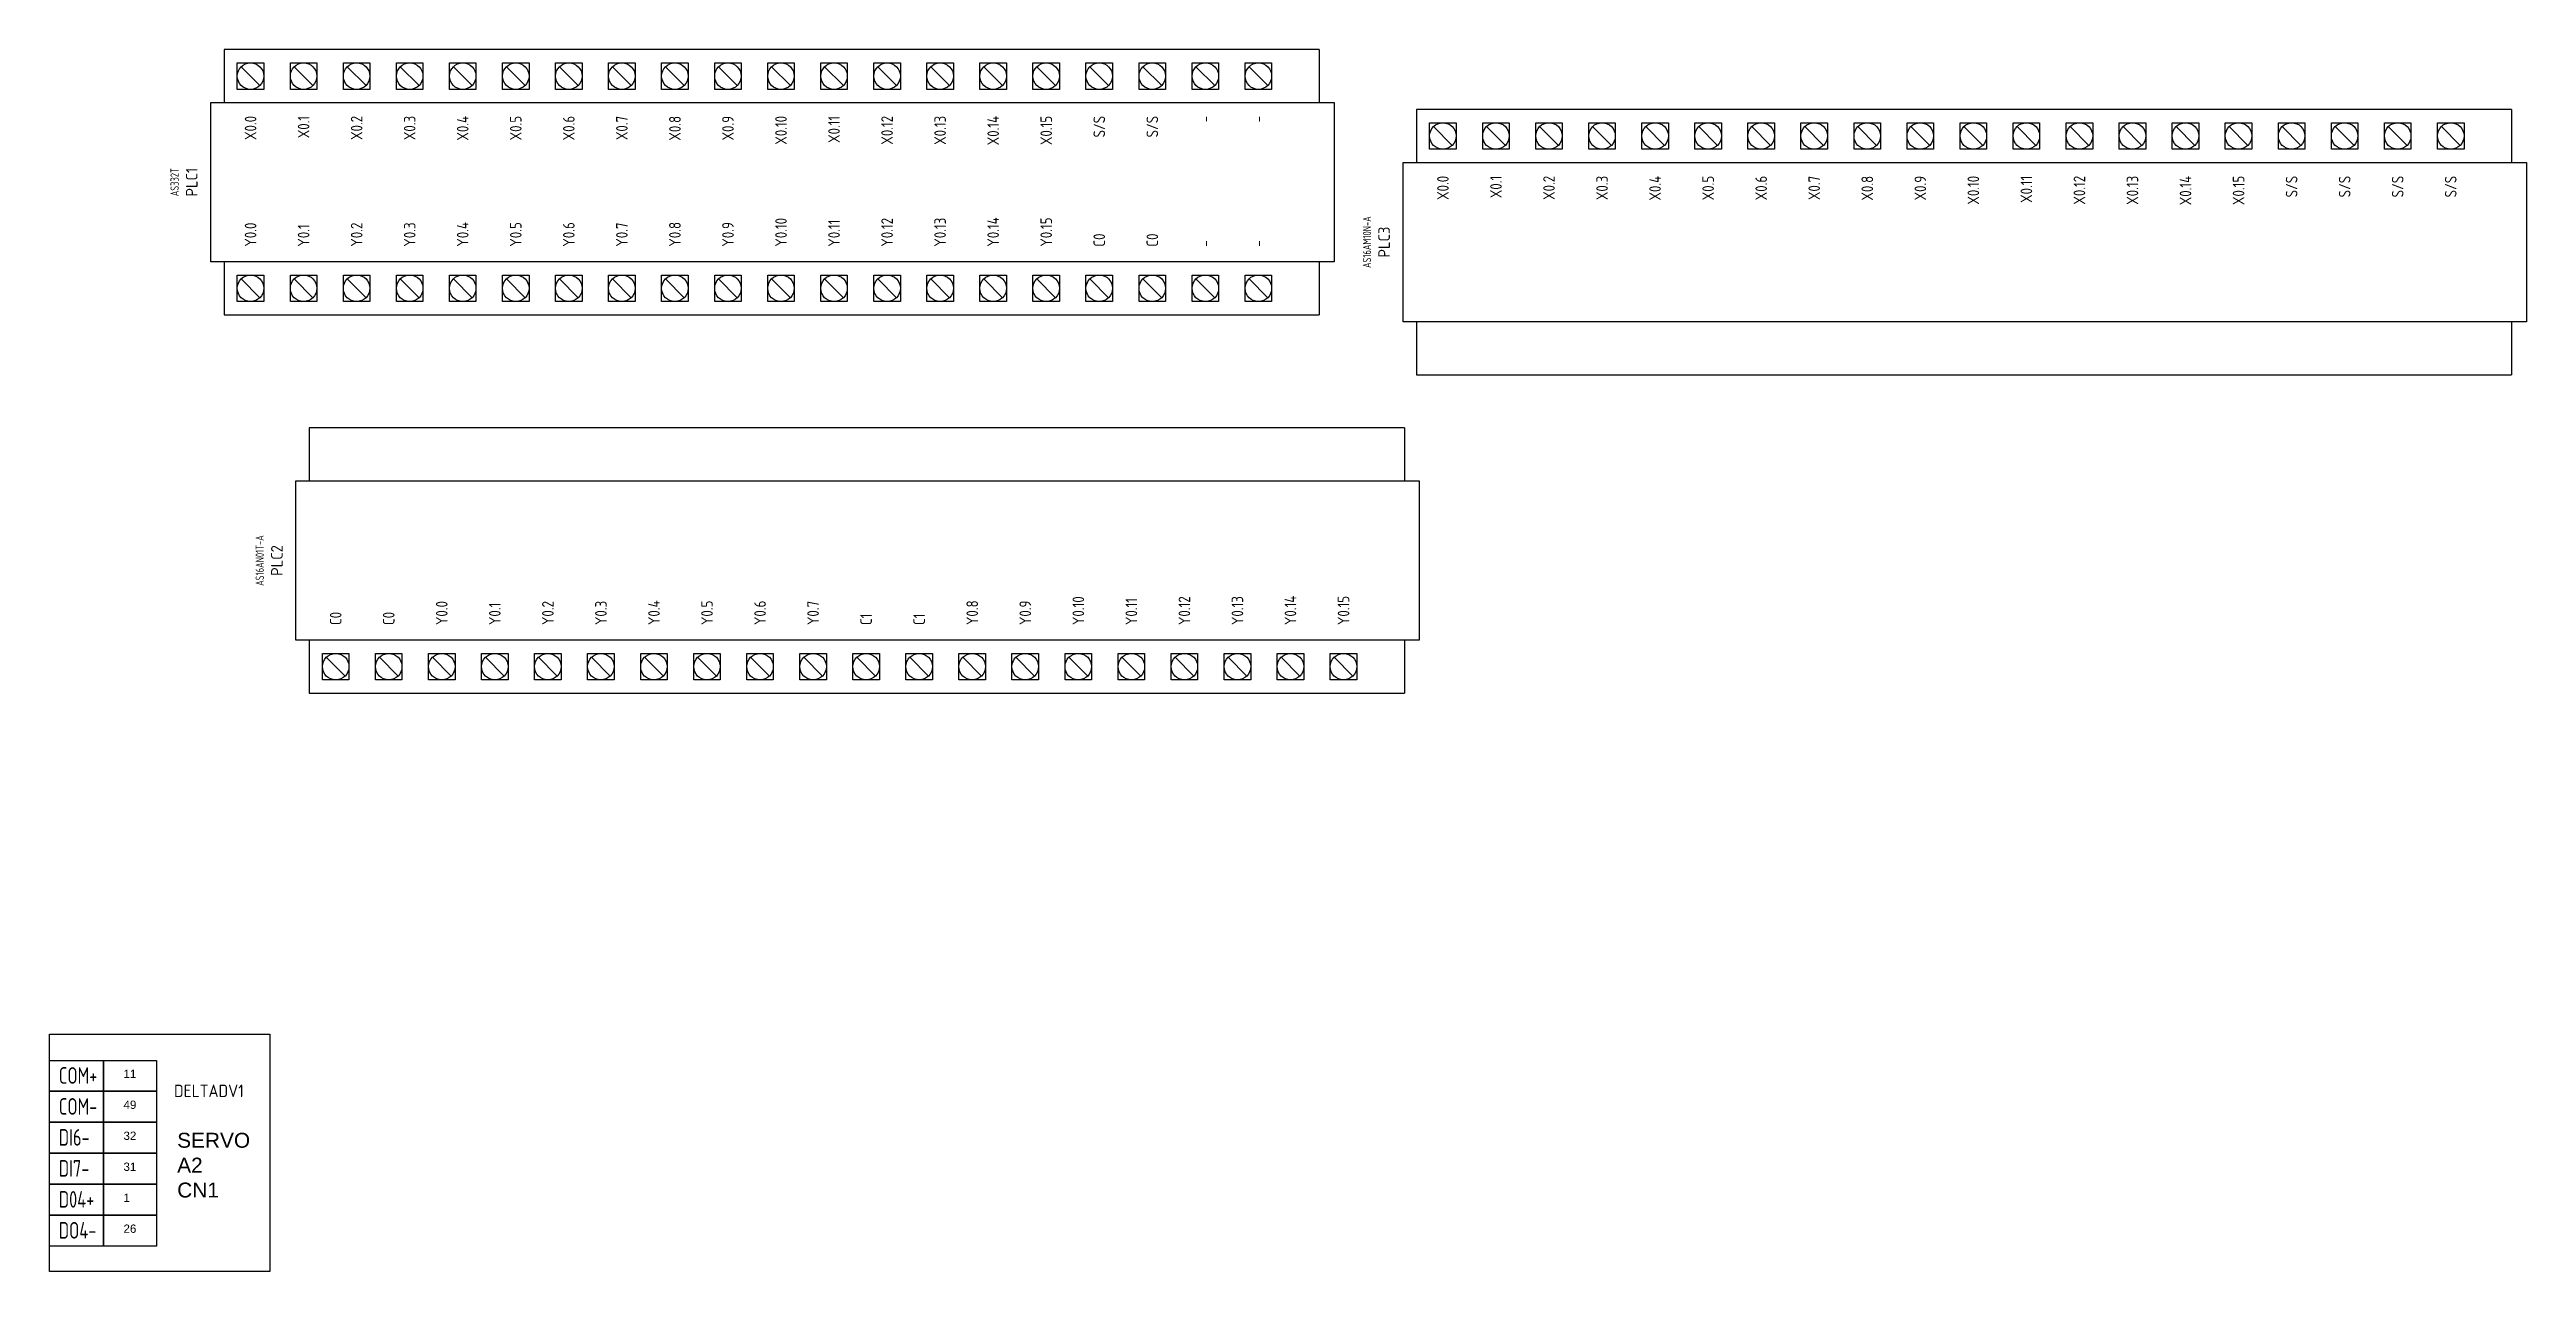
# Model space of a CAD drawing. Header units: millimetres. Extents: x 2020 to 2742, y 1315 to 1597.
# Drawn here: x 2368.3 to 2741.9, y 1315.3 to 1499.5 of the extents above; entities that cross this region are included whole.
import ezdxf
from ezdxf.enums import TextEntityAlignment as Align

# ---------------------------------------------------------------- set-up
doc = ezdxf.new("R2010")
doc.units = ezdxf.units.MM
for name, color, linetype in [('DESC', 150, 'Continuous'), ('SYMS', 7, 'Continuous'), ('TAGS', 150, 'Continuous'), ('TERMS', 123, 'Continuous')]:
    doc.layers.add(name, color=color, linetype=linetype)
doc.styles.get("Standard").update_dxf_attribs({"font": 'arial.ttf'})
doc.styles.add('WD_IEC', font='ISOCP2.shx', dxfattribs={"height": 4, "bigfont": 'gbcbig.shx'})

# ---------------------------------------------------------------- blocks, each defined once
blk = doc.blocks.new('PLCIO_AS332T')
for p, q in [((40.47, 36.99), (-289.88, 36.99)), ((-289.88, 36.99), (-289.88, 20.99)), ((-285.88, 32.99), (-277.88, 32.99)), ((-285.88, 24.99), (-285.88, 32.99)), ((-284.71, 31.82), (-279.05, 26.16)), ((-277.88, 32.99), (-277.88, 24.99)), ((-269.88, 32.99), (-261.88, 32.99)), ((-269.88, 24.99), (-269.88, 32.99)), ((-268.71, 31.82), (-263.05, 26.16)), ((-261.88, 32.99), (-261.88, 24.99)), ((-253.88, 32.99), (-245.88, 32.99)), ((-253.88, 24.99), (-253.88, 32.99)), ((-252.71, 31.82), (-247.05, 26.16)), ((-245.88, 32.99), (-245.88, 24.99)), ((-237.88, 32.99), (-229.88, 32.99)), ((-237.88, 32.99), (-229.88, 32.99)), ((-237.88, 24.99), (-237.88, 32.99)), ((-237.88, 24.99), (-237.88, 32.99)), ((-236.71, 31.82), (-231.05, 26.16)), ((-229.88, 32.99), (-229.88, 24.99)), ((-229.88, 32.99), (-229.88, 24.99)), ((-221.88, 32.99), (-213.88, 32.99)), ((-221.88, 24.99), (-221.88, 32.99)), ((-220.71, 31.82), (-215.05, 26.16)), ((-213.88, 32.99), (-213.88, 24.99)), ((-205.88, 32.99), (-197.88, 32.99)), ((-205.88, 24.99), (-205.88, 32.99)), ((-204.71, 31.82), (-199.05, 26.16)), ((-197.88, 32.99), (-197.88, 24.99)), ((-189.88, 32.99), (-181.88, 32.99)), ((-189.88, 24.99), (-189.88, 32.99)), ((-188.71, 31.82), (-183.05, 26.16)), ((-181.88, 32.99), (-181.88, 24.99)), ((-173.88, 32.99), (-165.88, 32.99)), ((-173.88, 24.99), (-173.88, 32.99)), ((-172.71, 31.82), (-167.05, 26.16)), ((-165.88, 32.99), (-165.88, 24.99)), ((-157.88, 32.99), (-149.88, 32.99)), ((-157.88, 24.99), (-157.88, 32.99)), ((-156.71, 31.82), (-151.05, 26.16)), ((-149.88, 32.99), (-149.88, 24.99)), ((-141.88, 32.99), (-133.88, 32.99)), ((-141.88, 24.99), (-141.88, 32.99)), ((-140.71, 31.82), (-135.05, 26.16)), ((-133.88, 32.99), (-133.88, 24.99)), ((-125.88, 32.99), (-117.88, 32.99)), ((-125.88, 24.99), (-125.88, 32.99)), ((-124.71, 31.82), (-119.05, 26.16)), ((-117.88, 32.99), (-117.88, 24.99)), ((-109.88, 32.99), (-101.88, 32.99)), ((-109.88, 24.99), (-109.88, 32.99)), ((-108.71, 31.82), (-103.05, 26.16)), ((-101.88, 32.99), (-101.88, 24.99)), ((-93.88, 32.99), (-85.88, 32.99)), ((-93.88, 24.99), (-93.88, 32.99)), ((-92.71, 31.82), (-87.05, 26.16)), ((-85.88, 32.99), (-85.88, 24.99)), ((-77.88, 32.99), (-69.88, 32.99)), ((-77.88, 24.99), (-77.88, 32.99)), ((-76.71, 31.82), (-71.05, 26.16)), ((-69.88, 32.99), (-69.88, 24.99)), ((-61.88, 32.99), (-53.88, 32.99)), ((-61.88, 24.99), (-61.88, 32.99)), ((-60.71, 31.82), (-55.05, 26.16)), ((-53.88, 32.99), (-53.88, 24.99)), ((-45.88, 32.99), (-37.88, 32.99)), ((-45.88, 24.99), (-45.88, 32.99)), ((-44.71, 31.82), (-39.05, 26.16)), ((-37.88, 32.99), (-37.88, 24.99)), ((-29.88, 32.99), (-21.88, 32.99)), ((-29.88, 24.99), (-29.88, 32.99)), ((-28.71, 31.82), (-23.05, 26.16)), ((-21.88, 32.99), (-21.88, 24.99)), ((-13.88, 32.99), (-5.88, 32.99)), ((-13.88, 24.99), (-13.88, 32.99)), ((-12.71, 31.82), (-7.05, 26.16)), ((-5.88, 32.99), (-5.88, 24.99)), ((2.12, 32.99), (10.12, 32.99)), ((2.12, 24.99), (2.12, 32.99)), ((3.29, 31.82), (8.95, 26.16)), ((10.12, 32.99), (10.12, 24.99)), ((18.12, 32.99), (26.12, 32.99)), ((18.12, 24.99), (18.12, 32.99)), ((19.29, 31.82), (24.95, 26.16)), ((26.12, 32.99), (26.12, 24.99)), ((40.47, 36.99), (40.47, 20.99)), ((-277.88, 24.99), (-285.88, 24.99)), ((-261.88, 24.99), (-269.88, 24.99)), ((-245.88, 24.99), (-253.88, 24.99)), ((-229.88, 24.99), (-237.88, 24.99)), ((-229.88, 24.99), (-237.88, 24.99)), ((-213.88, 24.99), (-221.88, 24.99)), ((-197.88, 24.99), (-205.88, 24.99)), ((-181.88, 24.99), (-189.88, 24.99)), ((-165.88, 24.99), (-173.88, 24.99)), ((-149.88, 24.99), (-157.88, 24.99)), ((-133.88, 24.99), (-141.88, 24.99)), ((-117.88, 24.99), (-125.88, 24.99)), ((-101.88, 24.99), (-109.88, 24.99)), ((-85.88, 24.99), (-93.88, 24.99)), ((-69.88, 24.99), (-77.88, 24.99)), ((-53.88, 24.99), (-61.88, 24.99)), ((-37.88, 24.99), (-45.88, 24.99)), ((-21.88, 24.99), (-29.88, 24.99)), ((-5.88, 24.99), (-13.88, 24.99)), ((10.12, 24.99), (2.12, 24.99)), ((26.12, 24.99), (18.12, 24.99)), ((-293.88, 20.99), (44.95, 20.99)), ((-293.88, -27.01), (-293.88, 20.99)), ((44.95, 20.99), (44.95, -27.01)), ((-289.88, -27.01), (-293.88, -27.01)), ((-49.88, -27.01), (-289.88, -27.01)), ((-289.88, -27.01), (-289.88, -43.01)), ((44.95, -27.01), (-49.88, -27.01)), ((40.47, -27.01), (40.47, -43.01)), ((-285.88, -39.01), (-285.88, -31.01)), ((-285.88, -31.01), (-277.88, -31.01)), ((-284.71, -32.18), (-279.05, -37.84)), ((-277.88, -31.01), (-277.88, -39.01)), ((-269.88, -39.01), (-269.88, -31.01)), ((-269.88, -39.01), (-269.88, -31.01)), ((-269.88, -31.01), (-261.88, -31.01)), ((-269.88, -31.01), (-261.88, -31.01)), ((-268.71, -32.18), (-263.05, -37.84)), ((-261.88, -31.01), (-261.88, -39.01)), ((-261.88, -31.01), (-261.88, -39.01)), ((-253.88, -39.01), (-253.88, -31.01)), ((-253.88, -39.01), (-253.88, -31.01)), ((-253.88, -31.01), (-245.88, -31.01)), ((-253.88, -31.01), (-245.88, -31.01)), ((-252.71, -32.18), (-247.05, -37.84)), ((-245.88, -31.01), (-245.88, -39.01)), ((-245.88, -31.01), (-245.88, -39.01)), ((-237.88, -39.01), (-237.88, -31.01)), ((-237.88, -39.01), (-237.88, -31.01)), ((-237.88, -31.01), (-229.88, -31.01)), ((-237.88, -31.01), (-229.88, -31.01)), ((-236.71, -32.18), (-231.05, -37.84)), ((-229.88, -31.01), (-229.88, -39.01)), ((-229.88, -31.01), (-229.88, -39.01)), ((-221.88, -39.01), (-221.88, -31.01)), ((-221.88, -39.01), (-221.88, -31.01)), ((-221.88, -31.01), (-213.88, -31.01)), ((-221.88, -31.01), (-213.88, -31.01)), ((-220.71, -32.18), (-215.05, -37.84)), ((-213.88, -31.01), (-213.88, -39.01)), ((-213.88, -31.01), (-213.88, -39.01)), ((-205.88, -39.01), (-205.88, -31.01)), ((-205.88, -39.01), (-205.88, -31.01)), ((-205.88, -31.01), (-197.88, -31.01)), ((-205.88, -31.01), (-197.88, -31.01)), ((-204.71, -32.18), (-199.05, -37.84)), ((-197.88, -31.01), (-197.88, -39.01)), ((-197.88, -31.01), (-197.88, -39.01)), ((-189.88, -39.01), (-189.88, -31.01)), ((-189.88, -39.01), (-189.88, -31.01)), ((-189.88, -31.01), (-181.88, -31.01)), ((-189.88, -31.01), (-181.88, -31.01)), ((-188.71, -32.18), (-183.05, -37.84)), ((-181.88, -31.01), (-181.88, -39.01)), ((-181.88, -31.01), (-181.88, -39.01)), ((-173.88, -39.01), (-173.88, -31.01)), ((-173.88, -39.01), (-173.88, -31.01)), ((-173.88, -31.01), (-165.88, -31.01)), ((-173.88, -31.01), (-165.88, -31.01)), ((-172.71, -32.18), (-167.05, -37.84)), ((-165.88, -31.01), (-165.88, -39.01)), ((-165.88, -31.01), (-165.88, -39.01)), ((-157.88, -39.01), (-157.88, -31.01)), ((-157.88, -39.01), (-157.88, -31.01)), ((-157.88, -31.01), (-149.88, -31.01)), ((-157.88, -31.01), (-149.88, -31.01)), ((-156.71, -32.18), (-151.05, -37.84)), ((-149.88, -31.01), (-149.88, -39.01)), ((-149.88, -31.01), (-149.88, -39.01)), ((-141.88, -39.01), (-141.88, -31.01)), ((-141.88, -39.01), (-141.88, -31.01)), ((-141.88, -31.01), (-133.88, -31.01)), ((-141.88, -31.01), (-133.88, -31.01)), ((-140.71, -32.18), (-135.05, -37.84)), ((-133.88, -31.01), (-133.88, -39.01)), ((-133.88, -31.01), (-133.88, -39.01)), ((-125.88, -39.01), (-125.88, -31.01)), ((-125.88, -39.01), (-125.88, -31.01)), ((-125.88, -31.01), (-117.88, -31.01)), ((-125.88, -31.01), (-117.88, -31.01)), ((-124.71, -32.18), (-119.05, -37.84)), ((-117.88, -31.01), (-117.88, -39.01)), ((-117.88, -31.01), (-117.88, -39.01)), ((-109.88, -39.01), (-109.88, -31.01)), ((-109.88, -39.01), (-109.88, -31.01)), ((-109.88, -31.01), (-101.88, -31.01)), ((-109.88, -31.01), (-101.88, -31.01)), ((-108.71, -32.18), (-103.05, -37.84)), ((-101.88, -31.01), (-101.88, -39.01)), ((-101.88, -31.01), (-101.88, -39.01)), ((-93.88, -39.01), (-93.88, -31.01)), ((-93.88, -39.01), (-93.88, -31.01)), ((-93.88, -31.01), (-85.88, -31.01)), ((-93.88, -31.01), (-85.88, -31.01)), ((-92.71, -32.18), (-87.05, -37.84)), ((-85.88, -31.01), (-85.88, -39.01)), ((-85.88, -31.01), (-85.88, -39.01)), ((-77.88, -39.01), (-77.88, -31.01)), ((-77.88, -39.01), (-77.88, -31.01)), ((-77.88, -31.01), (-69.88, -31.01)), ((-77.88, -31.01), (-69.88, -31.01)), ((-76.71, -32.18), (-71.05, -37.84)), ((-69.88, -31.01), (-69.88, -39.01)), ((-69.88, -31.01), (-69.88, -39.01)), ((-61.88, -31.01), (-53.88, -31.01)), ((-61.88, -31.01), (-53.88, -31.01)), ((-61.88, -39.01), (-61.88, -31.01)), ((-61.88, -39.01), (-61.88, -31.01)), ((-60.71, -32.18), (-55.05, -37.84)), ((-53.88, -31.01), (-53.88, -39.01)), ((-53.88, -31.01), (-53.88, -39.01)), ((-45.88, -39.01), (-45.88, -31.01)), ((-45.88, -39.01), (-45.88, -31.01)), ((-45.88, -31.01), (-37.88, -31.01)), ((-45.88, -31.01), (-37.88, -31.01)), ((-44.71, -32.18), (-39.05, -37.84)), ((-37.88, -31.01), (-37.88, -39.01)), ((-37.88, -31.01), (-37.88, -39.01)), ((-29.88, -31.01), (-21.88, -31.01)), ((-29.88, -31.01), (-21.88, -31.01)), ((-29.88, -39.01), (-29.88, -31.01)), ((-29.88, -39.01), (-29.88, -31.01)), ((-28.71, -32.18), (-23.05, -37.84)), ((-21.88, -31.01), (-21.88, -39.01)), ((-21.88, -31.01), (-21.88, -39.01)), ((-13.88, -39.01), (-13.88, -31.01)), ((-13.88, -39.01), (-13.88, -31.01)), ((-13.88, -31.01), (-5.88, -31.01)), ((-13.88, -31.01), (-5.88, -31.01)), ((-12.71, -32.18), (-7.05, -37.84)), ((-5.88, -31.01), (-5.88, -39.01)), ((-5.88, -31.01), (-5.88, -39.01)), ((2.12, -39.01), (2.12, -31.01)), ((2.12, -39.01), (2.12, -31.01)), ((2.12, -31.01), (10.12, -31.01)), ((2.12, -31.01), (10.12, -31.01)), ((3.29, -32.18), (8.95, -37.84)), ((10.12, -31.01), (10.12, -39.01)), ((10.12, -31.01), (10.12, -39.01)), ((18.12, -31.01), (26.12, -31.01)), ((18.12, -31.01), (26.12, -31.01)), ((18.12, -39.01), (18.12, -31.01)), ((18.12, -39.01), (18.12, -31.01)), ((19.29, -32.18), (24.95, -37.84)), ((26.12, -31.01), (26.12, -39.01)), ((26.12, -31.01), (26.12, -39.01)), ((-289.88, -43.01), (40.47, -43.01)), ((-277.88, -39.01), (-285.88, -39.01)), ((-261.88, -39.01), (-269.88, -39.01)), ((-261.88, -39.01), (-269.88, -39.01)), ((-245.88, -39.01), (-253.88, -39.01)), ((-245.88, -39.01), (-253.88, -39.01)), ((-229.88, -39.01), (-237.88, -39.01)), ((-229.88, -39.01), (-237.88, -39.01)), ((-213.88, -39.01), (-221.88, -39.01)), ((-213.88, -39.01), (-221.88, -39.01)), ((-197.88, -39.01), (-205.88, -39.01)), ((-197.88, -39.01), (-205.88, -39.01)), ((-181.88, -39.01), (-189.88, -39.01)), ((-181.88, -39.01), (-189.88, -39.01)), ((-165.88, -39.01), (-173.88, -39.01)), ((-165.88, -39.01), (-173.88, -39.01)), ((-149.88, -39.01), (-157.88, -39.01)), ((-149.88, -39.01), (-157.88, -39.01)), ((-133.88, -39.01), (-141.88, -39.01)), ((-133.88, -39.01), (-141.88, -39.01)), ((-117.88, -39.01), (-125.88, -39.01)), ((-117.88, -39.01), (-125.88, -39.01)), ((-101.88, -39.01), (-109.88, -39.01)), ((-101.88, -39.01), (-109.88, -39.01)), ((-85.88, -39.01), (-93.88, -39.01)), ((-85.88, -39.01), (-93.88, -39.01)), ((-69.88, -39.01), (-77.88, -39.01)), ((-69.88, -39.01), (-77.88, -39.01)), ((-53.88, -39.01), (-61.88, -39.01)), ((-53.88, -39.01), (-61.88, -39.01)), ((-37.88, -39.01), (-45.88, -39.01)), ((-37.88, -39.01), (-45.88, -39.01)), ((-21.88, -39.01), (-29.88, -39.01)), ((-21.88, -39.01), (-29.88, -39.01)), ((-5.88, -39.01), (-13.88, -39.01)), ((-5.88, -39.01), (-13.88, -39.01)), ((10.12, -39.01), (2.12, -39.01)), ((10.12, -39.01), (2.12, -39.01)), ((26.12, -39.01), (18.12, -39.01)), ((26.12, -39.01), (18.12, -39.01))]:
    blk.add_line(p, q)
for centre in [(-281.88, 28.99), (-265.88, 28.99), (-249.88, 28.99), (-233.88, 28.99), (-217.88, 28.99), (-201.88, 28.99), (-185.88, 28.99), (-169.88, 28.99), (-153.88, 28.99), (-137.88, 28.99), (-121.88, 28.99), (-105.88, 28.99), (-89.88, 28.99), (-73.88, 28.99), (-57.88, 28.99), (-41.88, 28.99), (-25.88, 28.99), (-9.88, 28.99), (6.12, 28.99), (22.12, 28.99), (-281.88, -35.01), (-265.88, -35.01), (-249.88, -35.01), (-233.88, -35.01), (-217.88, -35.01), (-201.88, -35.01), (-185.88, -35.01), (-169.88, -35.01), (-153.88, -35.01), (-137.88, -35.01), (-121.88, -35.01), (-105.88, -35.01), (-89.88, -35.01), (-73.88, -35.01), (-57.88, -35.01), (-41.88, -35.01), (-25.88, -35.01), (-9.88, -35.01), (6.12, -35.01), (22.12, -35.01)]:
    blk.add_circle(centre, 4)
at = {"style": 'WD_IEC'}
for tag, p, width in [('DESCA41', (-283.38, 60.92), 0.9), ('DESCB41', (-276.38, 60.92), 0.9), ('DESCA42', (-267.38, 60.92), 0.9), ('DESCB42', (-260.38, 60.92), 0.9), ('DESCA43', (-251.38, 60.92), 0.9), ('DESCB43', (-244.38, 60.92), 0.9), ('DESCA44', (-235.38, 60.92), 0.9), ('DESCB44', (-228.38, 60.92), 0.9), ('DESCA45', (-219.38, 60.92), 0.9), ('DESCB45', (-212.38, 60.92), 0.9), ('DESCA46', (-203.38, 60.92), 0.9), ('DESCB46', (-196.38, 60.92), 0.9), ('DESCA47', (-187.38, 60.92), 0.9), ('DESCB47', (-180.38, 60.92), 0.9), ('DESCA48', (-171.38, 60.92), 0.9), ('DESCB48', (-164.38, 60.92), 0.9), ('DESCA49', (-155.38, 60.92), 0.9), ('DESCB49', (-148.38, 60.92), 0.9), ('DESCA50', (-139.38, 60.92), 0.9), ('DESCB50', (-132.38, 60.92), 0.9), ('DESCA51', (-123.38, 60.92), 0.9), ('DESCB51', (-116.38, 60.92), 0.9), ('DESCA52', (-107.38, 60.92), 0.9), ('DESCB52', (-100.38, 60.92), 0.9), ('DESCA53', (-91.38, 60.92), 0.9), ('DESCB53', (-84.38, 60.92), 0.9), ('DESCA54', (-75.38, 60.92), 0.9), ('DESCB54', (-68.38, 60.92), 0.9), ('DESCA55', (-59.38, 60.92), 0.9), ('DESCB55', (-52.38, 60.92), 0.9), ('DESCA56', (-43.38, 60.92), 0.9), ('DESCB56', (-36.38, 60.92), 0.9), ('WDTAGALT', (-331.88, -15.01), 0.8)]:
    blk.add_attdef(tag, p, '', height=4, rotation=90, dxfattribs=dict(at, width=width))
at = {"style": 'WD_IEC', "width": 0.9}
for tag, p in [('TERM41', (-279.88, 34.22)), ('TERM42', (-263.88, 34.22)), ('TERM43', (-247.88, 34.22)), ('TERM44', (-231.88, 34.22)), ('TERM45', (-215.88, 34.22)), ('TERM46', (-199.88, 34.22)), ('TERM47', (-183.88, 34.22)), ('TERM48', (-167.88, 34.22)), ('TERM49', (-151.88, 34.22)), ('TERM50', (-135.88, 34.22)), ('TERM51', (-119.88, 34.22)), ('TERM52', (-103.88, 34.22)), ('TERM53', (-87.88, 34.22)), ('TERM54', (-71.88, 34.22)), ('TERM55', (-55.88, 34.22)), ('TERM56', (-39.88, 34.22)), ('TERM57', (-23.88, 34.22)), ('TERM58', (-7.88, 34.22)), ('TERM59', (8.12, 34.22)), ('TERM60', (24.12, 34.22))]:
    blk.add_attdef(tag, text='', height=2.5, rotation=90, dxfattribs=at).set_placement(p, align=Align.TOP_LEFT)
at = {"style": 'WD_IEC', "flags": 1}
for tag, p in [('X2TERM41', (-281.88, 32.99)), ('X2TERM42', (-265.88, 32.99)), ('X2TERM43', (-249.88, 32.99)), ('X2TERM44', (-233.88, 32.99)), ('X2TERM45', (-217.88, 32.99)), ('X2TERM46', (-201.88, 32.99)), ('X2TERM47', (-185.88, 32.99)), ('X2TERM48', (-169.88, 32.99)), ('X2TERM49', (-153.88, 32.99)), ('X2TERM50', (-137.88, 32.99)), ('X2TERM51', (-121.88, 32.99)), ('X2TERM52', (-105.88, 32.99)), ('X2TERM53', (-89.88, 32.99)), ('X2TERM54', (-73.88, 32.99)), ('X2TERM55', (-57.88, 32.99)), ('X2TERM56', (-41.88, 32.99)), ('X2TERM57', (-25.88, 32.99)), ('X2TERM58', (-9.88, 32.99)), ('X2TERM59', (6.12, 32.99)), ('X2TERM60', (22.12, 32.99)), ('X8TERM01', (-281.88, -39.01)), ('X8TERM02', (-265.88, -39.01)), ('X8TERM03', (-249.88, -39.01)), ('X8TERM04', (-233.88, -39.01)), ('X8TERM05', (-217.88, -39.01)), ('X8TERM06', (-201.88, -39.01)), ('X8TERM07', (-185.88, -39.01)), ('X8TERM08', (-169.88, -39.01)), ('X8TERM09', (-153.88, -39.01)), ('X8TERM10', (-137.88, -39.01)), ('X8TERM11', (-121.88, -39.01)), ('X8TERM12', (-105.88, -39.01)), ('X8TERM13', (-89.88, -39.01)), ('X8TERM14', (-73.88, -39.01)), ('X8TERM15', (-57.88, -39.01)), ('X8TERM16', (-41.88, -39.01)), ('X8TERM17', (-25.88, -39.01)), ('X8TERM18', (-9.88, -39.01)), ('X8TERM19', (6.12, -39.01)), ('X8TERM20', (22.12, -39.01))]:
    blk.add_attdef(tag, p, '', height=0.35, rotation=90, dxfattribs=at)
at = {"style": 'WD_IEC', "width": 0.9}
for tag, p in [('TAGA41', (-281.88, 16.99)), ('TAGA42', (-265.88, 16.99)), ('TAGA43', (-249.88, 16.99)), ('TAGA44', (-233.88, 16.99)), ('TAGA45', (-217.88, 16.99)), ('TAGA46', (-201.88, 16.99)), ('TAGA47', (-185.88, 16.99)), ('TAGA48', (-169.88, 16.99)), ('TAGA49', (-153.88, 16.99)), ('TAGA50', (-137.88, 16.99)), ('TAGA51', (-121.88, 16.99)), ('TAGA52', (-105.88, 16.99)), ('TAGA53', (-89.88, 16.99)), ('TAGA54', (-73.88, 16.99)), ('TAGA55', (-57.88, 16.99)), ('TAGA56', (-41.88, 16.99)), ('TERMDESC57', (-25.88, 16.99)), ('TERMDESC58', (-9.88, 16.99)), ('TERMDESC59', (6.12, 16.99)), ('TERMDESC60', (22.12, 16.99))]:
    blk.add_attdef(tag, text='', height=3.5, rotation=90, dxfattribs=at).set_placement(p, align=Align.MIDDLE_RIGHT)
at = {"linetype": 'Continuous', "style": 'WD_IEC', "flags": 9}
for tag, p in [('ASSYCODE', (-320.88, 4.35)), ('FAMILY', (-320.09, 4.38))]:
    blk.add_attdef(tag, text='', height=0.32, rotation=90, dxfattribs=at).set_placement(p, align=Align.CENTER)
at = {"style": 'WD_IEC'}
for tag, p in [('LINE1', (-312.59, -3.01)), ('LINE2', (-307.59, -3.01)), ('TAG1', (-297.88, -3.01))]:
    blk.add_attdef(tag, text='', height=3.5, rotation=90, dxfattribs=at).set_placement(p, align=Align.CENTER)
for tag, width, p in [('INST', 0.8, (-328.04, -3.01)), ('LOC', 0.8, (-324.6, -3.01)), ('MFG', 0.8, (-320.59, -3.01)), ('CAT', 0.9, (-317.09, -3.01)), ('DESC', 0.8, (-303.54, -3.01))]:
    blk.add_attdef(tag, text='', height=2.5, rotation=90, dxfattribs=dict(at, width=width)).set_placement(p, align=Align.CENTER)
at = {"style": 'WD_IEC', "width": 0.9}
for tag, p in [('TERMDESC17', (-25.88, -22.45)), ('TERMDESC18', (-9.88, -22.45)), ('TERMDESC19', (6.12, -22.45)), ('TERMDESC20', (22.12, -22.45)), ('TAGA01', (-281.88, -22.45)), ('TAGA02', (-265.88, -22.45)), ('TAGA03', (-249.88, -22.45)), ('TAGA04', (-233.88, -22.45)), ('TAGA05', (-217.88, -22.45)), ('TAGA06', (-201.88, -22.45)), ('TAGA07', (-185.88, -22.45)), ('TAGA08', (-169.88, -22.45)), ('TAGA09', (-153.88, -22.45)), ('TAGA10', (-137.88, -22.45)), ('TAGA11', (-121.88, -22.45)), ('TAGA12', (-105.88, -22.45)), ('TAGA13', (-89.88, -22.45)), ('TAGA14', (-73.88, -22.45)), ('TAGA15', (-57.88, -22.45)), ('TAGA16', (-41.88, -22.45))]:
    blk.add_attdef(tag, text='', height=3.5, rotation=90, dxfattribs=at).set_placement(p, align=Align.MIDDLE_LEFT)
for tag, p in [('TERM01', (-279.88, -39.92)), ('TERM02', (-263.88, -40.05)), ('TERM03', (-247.88, -40.05)), ('TERM04', (-231.88, -40.05)), ('TERM05', (-215.88, -40.05)), ('TERM06', (-199.88, -40.05)), ('TERM07', (-183.88, -40.05)), ('TERM08', (-167.88, -40.05)), ('TERM09', (-151.88, -40.05)), ('TERM10', (-135.88, -40.05)), ('TERM11', (-119.88, -40.05)), ('TERM12', (-103.88, -40.05)), ('TERM13', (-87.88, -40.05)), ('TERM14', (-71.88, -40.05)), ('TERM15', (-55.88, -40.05)), ('TERM16', (-39.88, -40.05)), ('TERM17', (-23.88, -40.05)), ('TERM18', (-7.88, -40.05)), ('TERM19', (8.12, -40.05)), ('TERM20', (24.12, -40.05))]:
    blk.add_attdef(tag, text='', height=2.5, rotation=90, dxfattribs=at).set_placement(p, align=Align.TOP_RIGHT)
for tag, p in [('DESCA04', (-235.38, -67.08)), ('DESCB04', (-228.38, -67.08)), ('DESCA14', (-75.38, -67.08)), ('DESCB14', (-68.38, -67.08)), ('DESCA01', (-283.38, -67.08)), ('DESCB01', (-276.38, -67.08)), ('DESCA02', (-267.38, -67.08)), ('DESCB02', (-260.38, -67.08)), ('DESCA03', (-251.38, -67.08)), ('DESCB03', (-244.38, -67.08)), ('DESCA05', (-219.38, -67.08)), ('DESCB05', (-212.38, -67.08)), ('DESCA06', (-203.38, -67.08)), ('DESCB06', (-196.38, -67.08)), ('DESCA07', (-187.38, -67.08)), ('DESCB07', (-180.38, -67.08)), ('DESCA08', (-171.38, -67.08)), ('DESCB08', (-164.38, -67.08)), ('DESCA09', (-155.38, -67.08)), ('DESCB09', (-148.38, -67.08)), ('DESCA10', (-139.38, -67.08)), ('DESCB10', (-132.38, -67.08)), ('DESCA11', (-123.38, -67.08)), ('DESCB11', (-116.38, -67.08)), ('DESCA12', (-107.38, -67.08)), ('DESCB12', (-100.38, -67.08)), ('DESCA13', (-91.38, -67.08)), ('DESCB13', (-84.38, -67.08)), ('DESCA15', (-59.38, -67.08)), ('DESCB15', (-52.38, -67.08)), ('DESCA16', (-43.38, -67.08)), ('DESCB16', (-36.38, -67.08))]:
    blk.add_attdef(tag, text='', height=4, rotation=90, dxfattribs=at).set_placement(p, align=Align.RIGHT)
blk = doc.blocks.new('PLCIO_AS16AN01T')
for p, q in [((-289.88, 36.99), (-289.88, 20.99)), ((40.47, 36.99), (-289.88, 36.99)), ((40.47, 36.99), (40.47, 20.99)), ((-293.88, -27.01), (-293.88, 20.99)), ((-293.88, 20.99), (44.95, 20.99)), ((44.95, 20.99), (44.95, -27.01)), ((-289.88, -27.01), (-293.88, -27.01)), ((-289.88, -27.01), (-289.88, -43.01)), ((-49.88, -27.01), (-289.88, -27.01)), ((44.95, -27.01), (-49.88, -27.01)), ((40.47, -27.01), (40.47, -43.01)), ((-285.88, -39.01), (-285.88, -31.01)), ((-285.88, -39.01), (-285.88, -31.01)), ((-285.88, -31.01), (-277.88, -31.01)), ((-285.88, -31.01), (-277.88, -31.01)), ((-284.71, -32.18), (-279.05, -37.84)), ((-277.88, -31.01), (-277.88, -39.01)), ((-277.88, -31.01), (-277.88, -39.01)), ((-269.88, -31.01), (-261.88, -31.01)), ((-269.88, -31.01), (-261.88, -31.01)), ((-269.88, -39.01), (-269.88, -31.01)), ((-269.88, -39.01), (-269.88, -31.01)), ((-268.71, -32.18), (-263.05, -37.84)), ((-261.88, -31.01), (-261.88, -39.01)), ((-261.88, -31.01), (-261.88, -39.01)), ((-253.88, -31.01), (-245.88, -31.01)), ((-253.88, -39.01), (-253.88, -31.01)), ((-252.71, -32.18), (-247.05, -37.84)), ((-245.88, -31.01), (-245.88, -39.01)), ((-237.88, -31.01), (-229.88, -31.01)), ((-237.88, -31.01), (-229.88, -31.01)), ((-237.88, -39.01), (-237.88, -31.01)), ((-237.88, -39.01), (-237.88, -31.01)), ((-236.71, -32.18), (-231.05, -37.84)), ((-229.88, -31.01), (-229.88, -39.01)), ((-229.88, -31.01), (-229.88, -39.01)), ((-221.88, -31.01), (-213.88, -31.01)), ((-221.88, -31.01), (-213.88, -31.01)), ((-221.88, -39.01), (-221.88, -31.01)), ((-221.88, -39.01), (-221.88, -31.01)), ((-220.71, -32.18), (-215.05, -37.84)), ((-213.88, -31.01), (-213.88, -39.01)), ((-213.88, -31.01), (-213.88, -39.01)), ((-205.88, -31.01), (-197.88, -31.01)), ((-205.88, -31.01), (-197.88, -31.01)), ((-205.88, -39.01), (-205.88, -31.01)), ((-205.88, -39.01), (-205.88, -31.01)), ((-204.71, -32.18), (-199.05, -37.84)), ((-197.88, -31.01), (-197.88, -39.01)), ((-197.88, -31.01), (-197.88, -39.01)), ((-189.88, -31.01), (-181.88, -31.01)), ((-189.88, -31.01), (-181.88, -31.01)), ((-189.88, -39.01), (-189.88, -31.01)), ((-189.88, -39.01), (-189.88, -31.01)), ((-188.71, -32.18), (-183.05, -37.84)), ((-181.88, -31.01), (-181.88, -39.01)), ((-181.88, -31.01), (-181.88, -39.01)), ((-173.88, -31.01), (-165.88, -31.01)), ((-173.88, -31.01), (-165.88, -31.01)), ((-173.88, -39.01), (-173.88, -31.01)), ((-173.88, -39.01), (-173.88, -31.01)), ((-172.71, -32.18), (-167.05, -37.84)), ((-165.88, -31.01), (-165.88, -39.01)), ((-165.88, -31.01), (-165.88, -39.01)), ((-157.88, -31.01), (-149.88, -31.01)), ((-157.88, -31.01), (-149.88, -31.01)), ((-157.88, -39.01), (-157.88, -31.01)), ((-157.88, -39.01), (-157.88, -31.01)), ((-156.71, -32.18), (-151.05, -37.84)), ((-149.88, -31.01), (-149.88, -39.01)), ((-149.88, -31.01), (-149.88, -39.01)), ((-141.88, -31.01), (-133.88, -31.01)), ((-141.88, -31.01), (-133.88, -31.01)), ((-141.88, -39.01), (-141.88, -31.01)), ((-141.88, -39.01), (-141.88, -31.01)), ((-140.71, -32.18), (-135.05, -37.84)), ((-133.88, -31.01), (-133.88, -39.01)), ((-133.88, -31.01), (-133.88, -39.01)), ((-125.88, -31.01), (-117.88, -31.01)), ((-125.88, -31.01), (-117.88, -31.01)), ((-125.88, -39.01), (-125.88, -31.01)), ((-125.88, -39.01), (-125.88, -31.01)), ((-124.71, -32.18), (-119.05, -37.84)), ((-117.88, -31.01), (-117.88, -39.01)), ((-117.88, -31.01), (-117.88, -39.01)), ((-109.88, -39.01), (-109.88, -31.01)), ((-109.88, -39.01), (-109.88, -31.01)), ((-109.88, -31.01), (-101.88, -31.01)), ((-109.88, -31.01), (-101.88, -31.01)), ((-108.71, -32.18), (-103.05, -37.84)), ((-101.88, -31.01), (-101.88, -39.01)), ((-101.88, -31.01), (-101.88, -39.01)), ((-93.88, -31.01), (-85.88, -31.01)), ((-93.88, -31.01), (-85.88, -31.01)), ((-93.88, -39.01), (-93.88, -31.01)), ((-93.88, -39.01), (-93.88, -31.01)), ((-92.71, -32.18), (-87.05, -37.84)), ((-85.88, -31.01), (-85.88, -39.01)), ((-85.88, -31.01), (-85.88, -39.01)), ((-77.88, -31.01), (-69.88, -31.01)), ((-77.88, -31.01), (-69.88, -31.01)), ((-77.88, -39.01), (-77.88, -31.01)), ((-77.88, -39.01), (-77.88, -31.01)), ((-76.71, -32.18), (-71.05, -37.84)), ((-69.88, -31.01), (-69.88, -39.01)), ((-69.88, -31.01), (-69.88, -39.01)), ((-61.88, -31.01), (-53.88, -31.01)), ((-61.88, -31.01), (-53.88, -31.01)), ((-61.88, -39.01), (-61.88, -31.01)), ((-61.88, -39.01), (-61.88, -31.01)), ((-60.71, -32.18), (-55.05, -37.84)), ((-53.88, -31.01), (-53.88, -39.01)), ((-53.88, -31.01), (-53.88, -39.01)), ((-45.88, -31.01), (-37.88, -31.01)), ((-45.88, -31.01), (-37.88, -31.01)), ((-45.88, -39.01), (-45.88, -31.01)), ((-45.88, -39.01), (-45.88, -31.01)), ((-44.71, -32.18), (-39.05, -37.84)), ((-37.88, -31.01), (-37.88, -39.01)), ((-37.88, -31.01), (-37.88, -39.01)), ((-29.88, -31.01), (-21.88, -31.01)), ((-29.88, -31.01), (-21.88, -31.01)), ((-29.88, -39.01), (-29.88, -31.01)), ((-29.88, -39.01), (-29.88, -31.01)), ((-28.71, -32.18), (-23.05, -37.84)), ((-21.88, -31.01), (-21.88, -39.01)), ((-21.88, -31.01), (-21.88, -39.01)), ((-13.88, -31.01), (-5.88, -31.01)), ((-13.88, -31.01), (-5.88, -31.01)), ((-13.88, -39.01), (-13.88, -31.01)), ((-13.88, -39.01), (-13.88, -31.01)), ((-12.71, -32.18), (-7.05, -37.84)), ((-5.88, -31.01), (-5.88, -39.01)), ((-5.88, -31.01), (-5.88, -39.01)), ((2.12, -39.01), (2.12, -31.01)), ((2.12, -39.01), (2.12, -31.01)), ((2.12, -31.01), (10.12, -31.01)), ((2.12, -31.01), (10.12, -31.01)), ((3.29, -32.18), (8.95, -37.84)), ((10.12, -31.01), (10.12, -39.01)), ((10.12, -31.01), (10.12, -39.01)), ((18.12, -31.01), (26.12, -31.01)), ((18.12, -31.01), (26.12, -31.01)), ((18.12, -39.01), (18.12, -31.01)), ((18.12, -39.01), (18.12, -31.01)), ((19.29, -32.18), (24.95, -37.84)), ((26.12, -31.01), (26.12, -39.01)), ((26.12, -31.01), (26.12, -39.01)), ((-289.88, -43.01), (40.47, -43.01)), ((-277.88, -39.01), (-285.88, -39.01)), ((-277.88, -39.01), (-285.88, -39.01)), ((-261.88, -39.01), (-269.88, -39.01)), ((-261.88, -39.01), (-269.88, -39.01)), ((-245.88, -39.01), (-253.88, -39.01)), ((-229.88, -39.01), (-237.88, -39.01)), ((-229.88, -39.01), (-237.88, -39.01)), ((-213.88, -39.01), (-221.88, -39.01)), ((-213.88, -39.01), (-221.88, -39.01)), ((-197.88, -39.01), (-205.88, -39.01)), ((-197.88, -39.01), (-205.88, -39.01)), ((-181.88, -39.01), (-189.88, -39.01)), ((-181.88, -39.01), (-189.88, -39.01)), ((-165.88, -39.01), (-173.88, -39.01)), ((-165.88, -39.01), (-173.88, -39.01)), ((-149.88, -39.01), (-157.88, -39.01)), ((-149.88, -39.01), (-157.88, -39.01)), ((-133.88, -39.01), (-141.88, -39.01)), ((-133.88, -39.01), (-141.88, -39.01)), ((-117.88, -39.01), (-125.88, -39.01)), ((-117.88, -39.01), (-125.88, -39.01)), ((-101.88, -39.01), (-109.88, -39.01)), ((-101.88, -39.01), (-109.88, -39.01)), ((-85.88, -39.01), (-93.88, -39.01)), ((-85.88, -39.01), (-93.88, -39.01)), ((-69.88, -39.01), (-77.88, -39.01)), ((-69.88, -39.01), (-77.88, -39.01)), ((-53.88, -39.01), (-61.88, -39.01)), ((-53.88, -39.01), (-61.88, -39.01)), ((-37.88, -39.01), (-45.88, -39.01)), ((-37.88, -39.01), (-45.88, -39.01)), ((-21.88, -39.01), (-29.88, -39.01)), ((-21.88, -39.01), (-29.88, -39.01)), ((-5.88, -39.01), (-13.88, -39.01)), ((-5.88, -39.01), (-13.88, -39.01)), ((10.12, -39.01), (2.12, -39.01)), ((10.12, -39.01), (2.12, -39.01)), ((26.12, -39.01), (18.12, -39.01)), ((26.12, -39.01), (18.12, -39.01))]:
    blk.add_line(p, q)
for centre in [(-281.88, -35.01), (-265.88, -35.01), (-249.88, -35.01), (-233.88, -35.01), (-217.88, -35.01), (-201.88, -35.01), (-185.88, -35.01), (-169.88, -35.01), (-153.88, -35.01), (-137.88, -35.01), (-121.88, -35.01), (-105.88, -35.01), (-89.88, -35.01), (-73.88, -35.01), (-57.88, -35.01), (-41.88, -35.01), (-25.88, -35.01), (-9.88, -35.01), (6.12, -35.01), (22.12, -35.01)]:
    blk.add_circle(centre, 4)
at = {"style": 'WD_IEC', "width": 0.8}
blk.add_attdef('WDTAGALT', (-331.88, -15.01), '', height=4, rotation=90, dxfattribs=at)
at = {"linetype": 'Continuous', "style": 'WD_IEC', "flags": 9}
for tag, p in [('ASSYCODE', (-320.88, 4.35)), ('FAMILY', (-320.09, 4.38))]:
    blk.add_attdef(tag, text='', height=0.32, rotation=90, dxfattribs=at).set_placement(p, align=Align.CENTER)
at = {"style": 'WD_IEC'}
for tag, p in [('LINE1', (-312.59, -3.01)), ('LINE2', (-307.59, -3.01)), ('TAG1', (-297.88, -3.01))]:
    blk.add_attdef(tag, text='', height=3.5, rotation=90, dxfattribs=at).set_placement(p, align=Align.CENTER)
for tag, width, p in [('INST', 0.8, (-328.04, -3.01)), ('LOC', 0.8, (-324.6, -3.01)), ('MFG', 0.8, (-320.59, -3.01)), ('CAT', 0.9, (-317.09, -3.01)), ('DESC', 0.8, (-303.54, -3.01))]:
    blk.add_attdef(tag, text='', height=2.5, rotation=90, dxfattribs=dict(at, width=width)).set_placement(p, align=Align.CENTER)
at = {"style": 'WD_IEC', "width": 0.9}
for tag, p in [('TERMDESC17', (-281.88, -22.45)), ('TERMDESC18', (-265.88, -22.45)), ('TERMDESC19', (-121.88, -22.45)), ('TERMDESC20', (-105.88, -22.45)), ('TAGA01', (-249.88, -22.45)), ('TAGA02', (-233.88, -22.45)), ('TAGA03', (-217.88, -22.45)), ('TAGA04', (-201.88, -22.45)), ('TAGA05', (-185.88, -22.45)), ('TAGA06', (-169.88, -22.45)), ('TAGA07', (-153.88, -22.45)), ('TAGA08', (-137.88, -22.45)), ('TAGA09', (-89.88, -22.45)), ('TAGA10', (-73.88, -22.45)), ('TAGA11', (-57.88, -22.45)), ('TAGA12', (-41.88, -22.45)), ('TAGA13', (-25.88, -22.45)), ('TAGA14', (-9.88, -22.45)), ('TAGA15', (6.12, -22.45)), ('TAGA16', (22.12, -22.45))]:
    blk.add_attdef(tag, text='', height=3.5, rotation=90, dxfattribs=at).set_placement(p, align=Align.MIDDLE_LEFT)
at = {"style": 'WD_IEC', "flags": 1}
for tag, p in [('X8TERM17', (-281.88, -39.01)), ('X8TERM18', (-265.88, -39.01)), ('X8TERM01', (-249.88, -39.01)), ('X8TERM02', (-233.88, -39.01)), ('X8TERM03', (-217.88, -39.01)), ('X8TERM04', (-201.88, -39.01)), ('X8TERM05', (-185.88, -39.01)), ('X8TERM06', (-169.88, -39.01)), ('X8TERM07', (-153.88, -39.01)), ('X8TERM08', (-137.88, -39.01)), ('X8TERM19', (-121.88, -39.01)), ('X8TERM20', (-105.88, -39.01)), ('X8TERM09', (-89.88, -39.01)), ('X8TERM10', (-73.88, -39.01)), ('X8TERM11', (-57.88, -39.01)), ('X8TERM12', (-41.88, -39.01)), ('X8TERM13', (-25.88, -39.01)), ('X8TERM14', (-9.88, -39.01)), ('X8TERM15', (6.12, -39.01)), ('X8TERM16', (22.12, -39.01))]:
    blk.add_attdef(tag, p, '', height=0.35, rotation=90, dxfattribs=at)
at = {"style": 'WD_IEC', "width": 0.9}
for tag, p in [('TERM17', (-279.88, -40.05)), ('TERM18', (-263.88, -40.05)), ('TERM01', (-247.88, -39.92)), ('TERM02', (-231.88, -40.05)), ('TERM03', (-215.88, -40.05)), ('TERM04', (-199.88, -40.05)), ('TERM05', (-183.88, -40.05)), ('TERM06', (-167.88, -40.05)), ('TERM07', (-151.88, -40.05)), ('TERM08', (-135.88, -40.05)), ('TERM19', (-119.88, -40.05)), ('TERM20', (-103.88, -40.05)), ('TERM09', (-87.88, -40.05)), ('TERM10', (-71.88, -40.05)), ('TERM11', (-55.88, -40.05)), ('TERM12', (-39.88, -40.05)), ('TERM13', (-23.88, -40.05)), ('TERM14', (-7.88, -40.05)), ('TERM15', (8.12, -40.05)), ('TERM16', (24.12, -40.05))]:
    blk.add_attdef(tag, text='', height=2.5, rotation=90, dxfattribs=at).set_placement(p, align=Align.TOP_RIGHT)
for tag, p in [('DESCA04', (-203.38, -67.08)), ('DESCB04', (-196.38, -67.08)), ('DESCA14', (-11.38, -67.08)), ('DESCB14', (-4.38, -67.08)), ('DESCA01', (-251.38, -67.08)), ('DESCB01', (-244.38, -67.08)), ('DESCA02', (-235.38, -67.08)), ('DESCB02', (-228.38, -67.08)), ('DESCA03', (-219.38, -67.08)), ('DESCB03', (-212.38, -67.08)), ('DESCA05', (-187.38, -67.08)), ('DESCB05', (-180.38, -67.08)), ('DESCA06', (-171.38, -67.08)), ('DESCB06', (-164.38, -67.08)), ('DESCA07', (-155.38, -67.08)), ('DESCB07', (-148.38, -67.08)), ('DESCA08', (-139.38, -67.08)), ('DESCB08', (-132.38, -67.08)), ('DESCA09', (-91.38, -67.08)), ('DESCB09', (-84.38, -67.08)), ('DESCA10', (-75.38, -67.08)), ('DESCB10', (-68.38, -67.08)), ('DESCA11', (-59.38, -67.08)), ('DESCB11', (-52.38, -67.08)), ('DESCA12', (-43.38, -67.08)), ('DESCB12', (-36.38, -67.08)), ('DESCA13', (-27.38, -67.08)), ('DESCB13', (-20.38, -67.08)), ('DESCA15', (4.62, -67.08)), ('DESCB15', (11.62, -67.08)), ('DESCA16', (20.62, -67.08)), ('DESCB16', (27.62, -67.08))]:
    blk.add_attdef(tag, text='', height=4, rotation=90, dxfattribs=at).set_placement(p, align=Align.RIGHT)
blk = doc.blocks.new('PLCIO_AS16AM10N')
for p, q in [((-289.88, 36.99), (-289.88, 20.99)), ((40.47, 36.99), (-289.88, 36.99)), ((-285.88, 24.99), (-285.88, 32.99)), ((-285.88, 32.99), (-277.88, 32.99)), ((-284.71, 31.82), (-279.05, 26.16)), ((-277.88, 32.99), (-277.88, 24.99)), ((-269.88, 24.99), (-269.88, 32.99)), ((-269.88, 32.99), (-261.88, 32.99)), ((-268.71, 31.82), (-263.05, 26.16)), ((-261.88, 32.99), (-261.88, 24.99)), ((-253.88, 24.99), (-253.88, 32.99)), ((-253.88, 32.99), (-245.88, 32.99)), ((-252.71, 31.82), (-247.05, 26.16)), ((-245.88, 32.99), (-245.88, 24.99)), ((-237.88, 24.99), (-237.88, 32.99)), ((-237.88, 24.99), (-237.88, 32.99)), ((-237.88, 32.99), (-229.88, 32.99)), ((-237.88, 32.99), (-229.88, 32.99)), ((-236.71, 31.82), (-231.05, 26.16)), ((-229.88, 32.99), (-229.88, 24.99)), ((-229.88, 32.99), (-229.88, 24.99)), ((-221.88, 24.99), (-221.88, 32.99)), ((-221.88, 32.99), (-213.88, 32.99)), ((-220.71, 31.82), (-215.05, 26.16)), ((-213.88, 32.99), (-213.88, 24.99)), ((-205.88, 24.99), (-205.88, 32.99)), ((-205.88, 32.99), (-197.88, 32.99)), ((-204.71, 31.82), (-199.05, 26.16)), ((-197.88, 32.99), (-197.88, 24.99)), ((-189.88, 24.99), (-189.88, 32.99)), ((-189.88, 32.99), (-181.88, 32.99)), ((-188.71, 31.82), (-183.05, 26.16)), ((-181.88, 32.99), (-181.88, 24.99)), ((-173.88, 24.99), (-173.88, 32.99)), ((-173.88, 32.99), (-165.88, 32.99)), ((-172.71, 31.82), (-167.05, 26.16)), ((-165.88, 32.99), (-165.88, 24.99)), ((-157.88, 24.99), (-157.88, 32.99)), ((-157.88, 32.99), (-149.88, 32.99)), ((-156.71, 31.82), (-151.05, 26.16)), ((-149.88, 32.99), (-149.88, 24.99)), ((-141.88, 24.99), (-141.88, 32.99)), ((-141.88, 32.99), (-133.88, 32.99)), ((-140.71, 31.82), (-135.05, 26.16)), ((-133.88, 32.99), (-133.88, 24.99)), ((-125.88, 24.99), (-125.88, 32.99)), ((-125.88, 32.99), (-117.88, 32.99)), ((-124.71, 31.82), (-119.05, 26.16)), ((-117.88, 32.99), (-117.88, 24.99)), ((-109.88, 24.99), (-109.88, 32.99)), ((-109.88, 32.99), (-101.88, 32.99)), ((-108.71, 31.82), (-103.05, 26.16)), ((-101.88, 32.99), (-101.88, 24.99)), ((-93.88, 24.99), (-93.88, 32.99)), ((-93.88, 32.99), (-85.88, 32.99)), ((-92.71, 31.82), (-87.05, 26.16)), ((-85.88, 32.99), (-85.88, 24.99)), ((-77.88, 24.99), (-77.88, 32.99)), ((-77.88, 32.99), (-69.88, 32.99)), ((-76.71, 31.82), (-71.05, 26.16)), ((-69.88, 32.99), (-69.88, 24.99)), ((-61.88, 24.99), (-61.88, 32.99)), ((-61.88, 32.99), (-53.88, 32.99)), ((-60.71, 31.82), (-55.05, 26.16)), ((-53.88, 32.99), (-53.88, 24.99)), ((-45.88, 24.99), (-45.88, 32.99)), ((-45.88, 32.99), (-37.88, 32.99)), ((-44.71, 31.82), (-39.05, 26.16)), ((-37.88, 32.99), (-37.88, 24.99)), ((-29.88, 24.99), (-29.88, 32.99)), ((-29.88, 32.99), (-21.88, 32.99)), ((-28.71, 31.82), (-23.05, 26.16)), ((-21.88, 32.99), (-21.88, 24.99)), ((-13.88, 24.99), (-13.88, 32.99)), ((-13.88, 32.99), (-5.88, 32.99)), ((-12.71, 31.82), (-7.05, 26.16)), ((-5.88, 32.99), (-5.88, 24.99)), ((2.12, 24.99), (2.12, 32.99)), ((2.12, 32.99), (10.12, 32.99)), ((3.29, 31.82), (8.95, 26.16)), ((10.12, 32.99), (10.12, 24.99)), ((18.12, 24.99), (18.12, 32.99)), ((18.12, 32.99), (26.12, 32.99)), ((19.29, 31.82), (24.95, 26.16)), ((26.12, 32.99), (26.12, 24.99)), ((40.47, 36.99), (40.47, 20.99)), ((-277.88, 24.99), (-285.88, 24.99)), ((-261.88, 24.99), (-269.88, 24.99)), ((-245.88, 24.99), (-253.88, 24.99)), ((-229.88, 24.99), (-237.88, 24.99)), ((-229.88, 24.99), (-237.88, 24.99)), ((-213.88, 24.99), (-221.88, 24.99)), ((-197.88, 24.99), (-205.88, 24.99)), ((-181.88, 24.99), (-189.88, 24.99)), ((-165.88, 24.99), (-173.88, 24.99)), ((-149.88, 24.99), (-157.88, 24.99)), ((-133.88, 24.99), (-141.88, 24.99)), ((-117.88, 24.99), (-125.88, 24.99)), ((-101.88, 24.99), (-109.88, 24.99)), ((-85.88, 24.99), (-93.88, 24.99)), ((-69.88, 24.99), (-77.88, 24.99)), ((-53.88, 24.99), (-61.88, 24.99)), ((-37.88, 24.99), (-45.88, 24.99)), ((-21.88, 24.99), (-29.88, 24.99)), ((-5.88, 24.99), (-13.88, 24.99)), ((10.12, 24.99), (2.12, 24.99)), ((26.12, 24.99), (18.12, 24.99)), ((-293.88, -27.01), (-293.88, 20.99)), ((-293.88, 20.99), (44.95, 20.99)), ((44.95, 20.99), (44.95, -27.01)), ((-289.88, -27.01), (-293.88, -27.01)), ((-289.88, -27.01), (-289.88, -43.01)), ((-49.88, -27.01), (-289.88, -27.01)), ((44.95, -27.01), (-49.88, -27.01)), ((40.47, -27.01), (40.47, -43.01)), ((-289.88, -43.01), (40.47, -43.01))]:
    blk.add_line(p, q)
for centre in [(-281.88, 28.99), (-265.88, 28.99), (-249.88, 28.99), (-233.88, 28.99), (-217.88, 28.99), (-201.88, 28.99), (-185.88, 28.99), (-169.88, 28.99), (-153.88, 28.99), (-137.88, 28.99), (-121.88, 28.99), (-105.88, 28.99), (-89.88, 28.99), (-73.88, 28.99), (-57.88, 28.99), (-41.88, 28.99), (-25.88, 28.99), (-9.88, 28.99), (6.12, 28.99), (22.12, 28.99)]:
    blk.add_circle(centre, 4)
at = {"style": 'WD_IEC'}
for tag, p, width in [('DESCA41', (-283.38, 60.92), 0.9), ('DESCB41', (-276.38, 60.92), 0.9), ('DESCA42', (-267.38, 60.92), 0.9), ('DESCB42', (-260.38, 60.92), 0.9), ('DESCA43', (-251.38, 60.92), 0.9), ('DESCB43', (-244.38, 60.92), 0.9), ('DESCA44', (-235.38, 60.92), 0.9), ('DESCB44', (-228.38, 60.92), 0.9), ('DESCA45', (-219.38, 60.92), 0.9), ('DESCB45', (-212.38, 60.92), 0.9), ('DESCA46', (-203.38, 60.92), 0.9), ('DESCB46', (-196.38, 60.92), 0.9), ('DESCA47', (-187.38, 60.92), 0.9), ('DESCB47', (-180.38, 60.92), 0.9), ('DESCA48', (-171.38, 60.92), 0.9), ('DESCB48', (-164.38, 60.92), 0.9), ('DESCA49', (-155.38, 60.92), 0.9), ('DESCB49', (-148.38, 60.92), 0.9), ('DESCA50', (-139.38, 60.92), 0.9), ('DESCB50', (-132.38, 60.92), 0.9), ('DESCA51', (-123.38, 60.92), 0.9), ('DESCB51', (-116.38, 60.92), 0.9), ('DESCA52', (-107.38, 60.92), 0.9), ('DESCB52', (-100.38, 60.92), 0.9), ('DESCA53', (-91.38, 60.92), 0.9), ('DESCB53', (-84.38, 60.92), 0.9), ('DESCA54', (-75.38, 60.92), 0.9), ('DESCB54', (-68.38, 60.92), 0.9), ('DESCA55', (-59.38, 60.92), 0.9), ('DESCB55', (-52.38, 60.92), 0.9), ('DESCA56', (-43.38, 60.92), 0.9), ('DESCB56', (-36.38, 60.92), 0.9), ('WDTAGALT', (-331.88, -15.01), 0.8)]:
    blk.add_attdef(tag, p, '', height=4, rotation=90, dxfattribs=dict(at, width=width))
at = {"style": 'WD_IEC', "width": 0.9}
for tag, p in [('TERM41', (-279.88, 34.22)), ('TERM42', (-263.88, 34.22)), ('TERM43', (-247.88, 34.22)), ('TERM44', (-231.88, 34.22)), ('TERM45', (-215.88, 34.22)), ('TERM46', (-199.88, 34.22)), ('TERM47', (-183.88, 34.22)), ('TERM48', (-167.88, 34.22)), ('TERM49', (-151.88, 34.22)), ('TERM50', (-135.88, 34.22)), ('TERM51', (-119.88, 34.22)), ('TERM52', (-103.88, 34.22)), ('TERM53', (-87.88, 34.22)), ('TERM54', (-71.88, 34.22)), ('TERM55', (-55.88, 34.22)), ('TERM56', (-39.88, 34.22)), ('TERM57', (-23.88, 34.22)), ('TERM58', (-7.88, 34.22)), ('TERM59', (8.12, 34.22)), ('TERM60', (24.12, 34.22))]:
    blk.add_attdef(tag, text='', height=2.5, rotation=90, dxfattribs=at).set_placement(p, align=Align.TOP_LEFT)
at = {"style": 'WD_IEC', "flags": 1}
for tag, p in [('X2TERM41', (-281.88, 32.99)), ('X2TERM42', (-265.88, 32.99)), ('X2TERM43', (-249.88, 32.99)), ('X2TERM44', (-233.88, 32.99)), ('X2TERM45', (-217.88, 32.99)), ('X2TERM46', (-201.88, 32.99)), ('X2TERM47', (-185.88, 32.99)), ('X2TERM48', (-169.88, 32.99)), ('X2TERM49', (-153.88, 32.99)), ('X2TERM50', (-137.88, 32.99)), ('X2TERM51', (-121.88, 32.99)), ('X2TERM52', (-105.88, 32.99)), ('X2TERM53', (-89.88, 32.99)), ('X2TERM54', (-73.88, 32.99)), ('X2TERM55', (-57.88, 32.99)), ('X2TERM56', (-41.88, 32.99)), ('X2TERM57', (-25.88, 32.99)), ('X2TERM58', (-9.88, 32.99)), ('X2TERM59', (6.12, 32.99)), ('X2TERM60', (22.12, 32.99))]:
    blk.add_attdef(tag, p, '', height=0.35, rotation=90, dxfattribs=at)
at = {"style": 'WD_IEC', "width": 0.9}
for tag, p in [('TAGA41', (-281.88, 16.99)), ('TAGA42', (-265.88, 16.99)), ('TAGA43', (-249.88, 16.99)), ('TAGA44', (-233.88, 16.99)), ('TAGA45', (-217.88, 16.99)), ('TAGA46', (-201.88, 16.99)), ('TAGA47', (-185.88, 16.99)), ('TAGA48', (-169.88, 16.99)), ('TAGA49', (-153.88, 16.99)), ('TAGA50', (-137.88, 16.99)), ('TAGA51', (-121.88, 16.99)), ('TAGA52', (-105.88, 16.99)), ('TAGA53', (-89.88, 16.99)), ('TAGA54', (-73.88, 16.99)), ('TAGA55', (-57.88, 16.99)), ('TAGA56', (-41.88, 16.99)), ('TERMDESC57', (-25.88, 16.99)), ('TERMDESC58', (-9.88, 16.99)), ('TERMDESC59', (6.12, 16.99)), ('TERMDESC60', (22.12, 16.99))]:
    blk.add_attdef(tag, text='', height=3.5, rotation=90, dxfattribs=at).set_placement(p, align=Align.MIDDLE_RIGHT)
at = {"linetype": 'Continuous', "style": 'WD_IEC', "flags": 9}
for tag, p in [('ASSYCODE', (-320.88, 4.35)), ('FAMILY', (-320.09, 4.38))]:
    blk.add_attdef(tag, text='', height=0.32, rotation=90, dxfattribs=at).set_placement(p, align=Align.CENTER)
at = {"style": 'WD_IEC'}
for tag, p in [('LINE1', (-312.59, -3.01)), ('LINE2', (-307.59, -3.01)), ('TAG1', (-297.88, -3.01))]:
    blk.add_attdef(tag, text='', height=3.5, rotation=90, dxfattribs=at).set_placement(p, align=Align.CENTER)
for tag, width, p in [('INST', 0.8, (-328.04, -3.01)), ('LOC', 0.8, (-324.6, -3.01)), ('MFG', 0.8, (-320.59, -3.01)), ('CAT', 0.9, (-317.09, -3.01)), ('DESC', 0.8, (-303.54, -3.01))]:
    blk.add_attdef(tag, text='', height=2.5, rotation=90, dxfattribs=dict(at, width=width)).set_placement(p, align=Align.CENTER)
blk = doc.blocks.new('ASDA2')
for points in [[(-33.23, 68.64), (33.23, 68.64), (33.23, -2.96), (-33.23, -2.96)], [(-33.23, 60.7), (-16.95, 60.7), (-16.95, 51.36), (-33.23, 51.36)], [(-16.95, 60.7), (-0.99, 60.7), (-0.99, 51.36), (-16.95, 51.36)], [(-33.23, 51.36), (-16.95, 51.36), (-16.95, 42.02), (-33.23, 42.02)], [(-16.95, 51.36), (-0.99, 51.36), (-0.99, 42.02), (-16.95, 42.02)], [(-33.23, 42.02), (-16.95, 42.02), (-16.95, 32.68), (-33.23, 32.68)], [(-16.95, 42.02), (-0.99, 42.02), (-0.99, 32.68), (-16.95, 32.68)], [(-33.23, 32.68), (-16.95, 32.68), (-16.95, 23.35), (-33.23, 23.35)], [(-16.95, 32.68), (-0.99, 32.68), (-0.99, 23.35), (-16.95, 23.35)], [(-33.23, 23.35), (-16.95, 23.35), (-16.95, 14.01), (-33.23, 14.01)], [(-16.95, 23.35), (-0.99, 23.35), (-0.99, 14.01), (-16.95, 14.01)], [(-33.23, 14.01), (-16.95, 14.01), (-16.95, 4.67), (-33.23, 4.67)], [(-16.95, 14.01), (-0.99, 14.01), (-0.99, 4.67), (-16.95, 4.67)]]:
    blk.add_lwpolyline(points, close=True)
at = {"attachment_point": 1}
for s, width, gutter_width, insert, char_height in [('11', 8.0121, 12.5, (-10.93, 57.89), 2.5), ('49', 8.0121, 12.5, (-10.93, 48.55), 2.5), ('32', 8.0121, 12.5, (-10.93, 39.21), 2.5), ('SERVO A2\\PCN1', 19.7866, 8.12, (5.27, 38.85), 4.5), ('31', 8.0121, 12.5, (-10.93, 29.87), 2.5), ('1', 8.0121, 12.5, (-10.93, 20.53), 2.5), ('26', 8.0121, 12.5, (-10.93, 11.19), 2.5)]:
    blk.add_mtext_dynamic_manual_height_columns(s, width=width, gutter_width=gutter_width, heights=[0], dxfattribs=dict(at, insert=insert, char_height=char_height))
at = {"style": 'WD_IEC'}
for tag, p in [('INST', (-64.64, 65.14)), ('LOC', (-64.64, 59.89)), ('TAG1', (25.36, 49.63)), ('RATING1', (-64.64, 47.89)), ('XREF', (-64.64, 41.89)), ('DESC1', (-64.64, 36.11)), ('DESC2', (-64.64, 30.86)), ('DESC3', (-64.64, 25.61))]:
    blk.add_attdef(tag, text='', height=3.75, dxfattribs=at).set_placement(p, align=Align.RIGHT)
at = {"style": 'WD_IEC', "flags": 1}
for tag, p, height in [('MFG', (-88.98, 59.89), 2.25), ('CAT', (-88.98, 56.14), 2.25), ('X4TERM01', (-33.23, 56.03), 0.08), ('X4TERM02', (-33.23, 46.69), 0.08), ('X4TERM03', (-33.23, 37.35), 0.08), ('ASSYCODE', (-91.61, 29.14), 1.5), ('FAMILY', (-91.61, 26.89), 1.5), ('CATDESC', (-91.61, 24.64), 1.5), ('X4TERM04', (-33.23, 28.02), 0.08), ('X4TERM05', (-33.23, 18.68), 0.08), ('X4TERM06', (-33.23, 9.34), 0.08)]:
    blk.add_attdef(tag, p, '', height=height, dxfattribs=at)
at = {"style": 'WD_IEC', "width": 0.8}
for tag, p in [('TERM01', (-30.43, 53.65)), ('TERM02', (-30.43, 44.31)), ('TERM03', (-30.43, 34.97)), ('TERM04', (-30.43, 25.63)), ('TERM05', (-30.43, 16.29)), ('TERM06', (-30.43, 6.95))]:
    blk.add_attdef(tag, p, '', height=5, dxfattribs=at)

msp = doc.modelspace()

# ---------------------------------------------------------------- block references
at = {"layer": 'SYMS'}
ref = msp.add_blockref('PLCIO_AS332T', (2539.59, 1481.01), dxfattribs=dict(at, xscale=0.5, yscale=0.5, zscale=0.5))
ref.add_attrib('TERMDESC60', '-', dxfattribs={"layer": 'TERMS', "height": 1.75, "rotation": 90, "style": 'WD_IEC', "width": 0.9}).set_placement((2550.65, 1489.51), align=Align.MIDDLE_RIGHT)
ref.add_attrib('TERMDESC59', '-', dxfattribs={"layer": 'TERMS', "height": 1.75, "rotation": 90, "style": 'WD_IEC', "width": 0.9}).set_placement((2542.65, 1489.51), align=Align.MIDDLE_RIGHT)
ref.add_attrib('TERMDESC58', 'S/S', dxfattribs={"layer": 'TERMS', "height": 1.75, "rotation": 90, "style": 'WD_IEC', "width": 0.9}).set_placement((2534.65, 1489.51), align=Align.MIDDLE_RIGHT)
ref.add_attrib('TERMDESC57', 'S/S', dxfattribs={"layer": 'TERMS', "height": 1.75, "rotation": 90, "style": 'WD_IEC', "width": 0.9}).set_placement((2526.65, 1489.51), align=Align.MIDDLE_RIGHT)
ref.add_attrib('TAGA56', 'X0.15', dxfattribs={"layer": 'TAGS', "height": 1.75, "rotation": 90, "style": 'WD_IEC', "width": 0.9}).set_placement((2518.65, 1489.51), align=Align.MIDDLE_RIGHT)
ref.add_attrib('TAGA55', 'X0.14', dxfattribs={"layer": 'TAGS', "height": 1.75, "rotation": 90, "style": 'WD_IEC', "width": 0.9}).set_placement((2510.65, 1489.51), align=Align.MIDDLE_RIGHT)
ref.add_attrib('TAGA54', 'X0.13', dxfattribs={"layer": 'TAGS', "height": 1.75, "rotation": 90, "style": 'WD_IEC', "width": 0.9}).set_placement((2502.65, 1489.51), align=Align.MIDDLE_RIGHT)
ref.add_attrib('TAGA53', 'X0.12', dxfattribs={"layer": 'TAGS', "height": 1.75, "rotation": 90, "style": 'WD_IEC', "width": 0.9}).set_placement((2494.65, 1489.51), align=Align.MIDDLE_RIGHT)
ref.add_attrib('TAGA52', 'X0.11', dxfattribs={"layer": 'TAGS', "height": 1.75, "rotation": 90, "style": 'WD_IEC', "width": 0.9}).set_placement((2486.65, 1489.51), align=Align.MIDDLE_RIGHT)
ref.add_attrib('TAGA51', 'X0.10', dxfattribs={"layer": 'TAGS', "height": 1.75, "rotation": 90, "style": 'WD_IEC', "width": 0.9}).set_placement((2478.65, 1489.51), align=Align.MIDDLE_RIGHT)
ref.add_attrib('TAGA50', 'X0.9', dxfattribs={"layer": 'TAGS', "height": 1.75, "rotation": 90, "style": 'WD_IEC', "width": 0.9}).set_placement((2470.65, 1489.51), align=Align.MIDDLE_RIGHT)
ref.add_attrib('TAGA49', 'X0.8', dxfattribs={"layer": 'TAGS', "height": 1.75, "rotation": 90, "style": 'WD_IEC', "width": 0.9}).set_placement((2462.65, 1489.51), align=Align.MIDDLE_RIGHT)
ref.add_attrib('TAGA48', 'X0.7', dxfattribs={"layer": 'TAGS', "height": 1.75, "rotation": 90, "style": 'WD_IEC', "width": 0.9}).set_placement((2454.65, 1489.51), align=Align.MIDDLE_RIGHT)
ref.add_attrib('TAGA46', 'X0.5', dxfattribs={"layer": 'TAGS', "height": 1.75, "rotation": 90, "style": 'WD_IEC', "width": 0.9}).set_placement((2438.65, 1489.51), align=Align.MIDDLE_RIGHT)
ref.add_attrib('TAGA44', 'X0.3', dxfattribs={"layer": 'TAGS', "height": 1.75, "rotation": 90, "style": 'WD_IEC', "width": 0.9}).set_placement((2422.65, 1489.51), align=Align.MIDDLE_RIGHT)
ref.add_attrib('TERMDESC20', '-', dxfattribs={"layer": 'TERMS', "height": 1.75, "rotation": 90, "style": 'WD_IEC', "width": 0.9}).set_placement((2550.65, 1469.79), align=Align.MIDDLE_LEFT)
ref.add_attrib('TERMDESC19', '-', dxfattribs={"layer": 'TERMS', "height": 1.75, "rotation": 90, "style": 'WD_IEC', "width": 0.9}).set_placement((2542.65, 1469.79), align=Align.MIDDLE_LEFT)
ref.add_attrib('TERMDESC18', 'C0', dxfattribs={"layer": 'TERMS', "height": 1.75, "rotation": 90, "style": 'WD_IEC', "width": 0.9}).set_placement((2534.65, 1469.79), align=Align.MIDDLE_LEFT)
ref.add_attrib('TERMDESC17', 'C0', dxfattribs={"layer": 'TERMS', "height": 1.75, "rotation": 90, "style": 'WD_IEC', "width": 0.9}).set_placement((2526.65, 1469.79), align=Align.MIDDLE_LEFT)
ref.add_attrib('TAGA16', 'Y0.15', dxfattribs={"layer": 'TAGS', "height": 1.75, "rotation": 90, "style": 'WD_IEC', "width": 0.9}).set_placement((2518.65, 1469.79), align=Align.MIDDLE_LEFT)
ref.add_attrib('TAGA15', 'Y0.14', dxfattribs={"layer": 'TAGS', "height": 1.75, "rotation": 90, "style": 'WD_IEC', "width": 0.9}).set_placement((2510.65, 1469.79), align=Align.MIDDLE_LEFT)
ref.add_attrib('TAGA14', 'Y0.13', dxfattribs={"layer": 'TAGS', "height": 1.75, "rotation": 90, "style": 'WD_IEC', "width": 0.9}).set_placement((2502.65, 1469.79), align=Align.MIDDLE_LEFT)
ref.add_attrib('TAGA13', 'Y0.12', dxfattribs={"layer": 'TAGS', "height": 1.75, "rotation": 90, "style": 'WD_IEC', "width": 0.9}).set_placement((2494.65, 1469.79), align=Align.MIDDLE_LEFT)
ref.add_attrib('TAGA11', 'Y0.10', dxfattribs={"layer": 'TAGS', "height": 1.75, "rotation": 90, "style": 'WD_IEC', "width": 0.9}).set_placement((2478.65, 1469.79), align=Align.MIDDLE_LEFT)
ref.add_attrib('TAGA10', 'Y0.9', dxfattribs={"layer": 'TAGS', "height": 1.75, "rotation": 90, "style": 'WD_IEC', "width": 0.9}).set_placement((2470.65, 1469.79), align=Align.MIDDLE_LEFT)
ref.add_attrib('DESC', 'AS332T', dxfattribs={"layer": 'DESC', "height": 1.25, "rotation": 90, "style": 'WD_IEC', "width": 0.8}).set_placement((2387.82, 1479.51), align=Align.CENTER)
ref.add_attrib('TAG1', 'PLC1', dxfattribs={"layer": 'TAGS', "height": 1.75, "rotation": 90, "style": 'WD_IEC'}).set_placement((2390.65, 1479.51), align=Align.CENTER)
ref.add_attrib('TAGA41', 'X0.0', dxfattribs={"layer": 'TAGS', "height": 1.75, "rotation": 90, "style": 'WD_IEC', "width": 0.9}).set_placement((2398.65, 1489.51), align=Align.MIDDLE_RIGHT)
ref.add_attrib('TAGA42', 'X0.1', dxfattribs={"layer": 'TAGS', "height": 1.75, "rotation": 90, "style": 'WD_IEC', "width": 0.9}).set_placement((2406.65, 1489.51), align=Align.MIDDLE_RIGHT)
ref.add_attrib('TAGA43', 'X0.2', dxfattribs={"layer": 'TAGS', "height": 1.75, "rotation": 90, "style": 'WD_IEC', "width": 0.9}).set_placement((2414.65, 1489.51), align=Align.MIDDLE_RIGHT)
ref.add_attrib('TAGA45', 'X0.4', dxfattribs={"layer": 'TAGS', "height": 1.75, "rotation": 90, "style": 'WD_IEC', "width": 0.9}).set_placement((2430.65, 1489.51), align=Align.MIDDLE_RIGHT)
ref.add_attrib('TAGA47', 'X0.6', dxfattribs={"layer": 'TAGS', "height": 1.75, "rotation": 90, "style": 'WD_IEC', "width": 0.9}).set_placement((2446.65, 1489.51), align=Align.MIDDLE_RIGHT)
ref.add_attrib('TAGA12', 'Y0.11', dxfattribs={"layer": 'TAGS', "height": 1.75, "rotation": 90, "style": 'WD_IEC', "width": 0.9}).set_placement((2486.65, 1469.79), align=Align.MIDDLE_LEFT)
ref.add_attrib('TAGA01', 'Y0.0', dxfattribs={"layer": 'TAGS', "height": 1.75, "rotation": 90, "style": 'WD_IEC', "width": 0.9}).set_placement((2398.65, 1469.79), align=Align.MIDDLE_LEFT)
ref.add_attrib('TAGA02', 'Y0.1', dxfattribs={"layer": 'TAGS', "height": 1.75, "rotation": 90, "style": 'WD_IEC', "width": 0.9}).set_placement((2406.65, 1469.79), align=Align.MIDDLE_LEFT)
ref.add_attrib('TAGA03', 'Y0.2', dxfattribs={"layer": 'TAGS', "height": 1.75, "rotation": 90, "style": 'WD_IEC', "width": 0.9}).set_placement((2414.65, 1469.79), align=Align.MIDDLE_LEFT)
ref.add_attrib('TAGA04', 'Y0.3', dxfattribs={"layer": 'TAGS', "height": 1.75, "rotation": 90, "style": 'WD_IEC', "width": 0.9}).set_placement((2422.65, 1469.79), align=Align.MIDDLE_LEFT)
ref.add_attrib('TAGA05', 'Y0.4', dxfattribs={"layer": 'TAGS', "height": 1.75, "rotation": 90, "style": 'WD_IEC', "width": 0.9}).set_placement((2430.65, 1469.79), align=Align.MIDDLE_LEFT)
ref.add_attrib('TAGA06', 'Y0.5', dxfattribs={"layer": 'TAGS', "height": 1.75, "rotation": 90, "style": 'WD_IEC', "width": 0.9}).set_placement((2438.65, 1469.79), align=Align.MIDDLE_LEFT)
ref.add_attrib('TAGA07', 'Y0.6', dxfattribs={"layer": 'TAGS', "height": 1.75, "rotation": 90, "style": 'WD_IEC', "width": 0.9}).set_placement((2446.65, 1469.79), align=Align.MIDDLE_LEFT)
ref.add_attrib('TAGA08', 'Y0.7', dxfattribs={"layer": 'TAGS', "height": 1.75, "rotation": 90, "style": 'WD_IEC', "width": 0.9}).set_placement((2454.65, 1469.79), align=Align.MIDDLE_LEFT)
ref.add_attrib('TAGA09', 'Y0.8', dxfattribs={"layer": 'TAGS', "height": 1.75, "rotation": 90, "style": 'WD_IEC', "width": 0.9}).set_placement((2462.65, 1469.79), align=Align.MIDDLE_LEFT)
ref = msp.add_blockref('PLCIO_AS16AM10N', (2719.42, 1471.98), dxfattribs=dict(at, xscale=0.5, yscale=0.5, zscale=0.5))
ref.add_attrib('TAGA47', 'X0.6', dxfattribs={"layer": 'TAGS', "height": 1.75, "rotation": 90, "style": 'WD_IEC', "width": 0.9}).set_placement((2626.48, 1480.47), align=Align.MIDDLE_RIGHT)
ref.add_attrib('TAGA45', 'X0.4', dxfattribs={"layer": 'TAGS', "height": 1.75, "rotation": 90, "style": 'WD_IEC', "width": 0.9}).set_placement((2610.48, 1480.47), align=Align.MIDDLE_RIGHT)
ref.add_attrib('TAGA43', 'X0.2', dxfattribs={"layer": 'TAGS', "height": 1.75, "rotation": 90, "style": 'WD_IEC', "width": 0.9}).set_placement((2594.48, 1480.47), align=Align.MIDDLE_RIGHT)
ref.add_attrib('TAGA42', 'X0.1', dxfattribs={"layer": 'TAGS', "height": 1.75, "rotation": 90, "style": 'WD_IEC', "width": 0.9}).set_placement((2586.48, 1480.47), align=Align.MIDDLE_RIGHT)
ref.add_attrib('TAGA41', 'X0.0', dxfattribs={"layer": 'TAGS', "height": 1.75, "rotation": 90, "style": 'WD_IEC', "width": 0.9}).set_placement((2578.48, 1480.47), align=Align.MIDDLE_RIGHT)
ref.add_attrib('TAG1', 'PLC3', dxfattribs={"layer": 'TAGS', "height": 1.75, "rotation": 90, "style": 'WD_IEC'}).set_placement((2570.48, 1470.47), align=Align.CENTER)
ref.add_attrib('DESC', 'AS16AM10N-A', dxfattribs={"layer": 'DESC', "height": 1.25, "rotation": 90, "style": 'WD_IEC', "width": 0.8}).set_placement((2567.65, 1470.47), align=Align.CENTER)
ref.add_attrib('TAGA44', 'X0.3', dxfattribs={"layer": 'TAGS', "height": 1.75, "rotation": 90, "style": 'WD_IEC', "width": 0.9}).set_placement((2602.48, 1480.47), align=Align.MIDDLE_RIGHT)
ref.add_attrib('TAGA46', 'X0.5', dxfattribs={"layer": 'TAGS', "height": 1.75, "rotation": 90, "style": 'WD_IEC', "width": 0.9}).set_placement((2618.48, 1480.47), align=Align.MIDDLE_RIGHT)
ref.add_attrib('TAGA48', 'X0.7', dxfattribs={"layer": 'TAGS', "height": 1.75, "rotation": 90, "style": 'WD_IEC', "width": 0.9}).set_placement((2634.48, 1480.47), align=Align.MIDDLE_RIGHT)
ref.add_attrib('TAGA49', 'X0.8', dxfattribs={"layer": 'TAGS', "height": 1.75, "rotation": 90, "style": 'WD_IEC', "width": 0.9}).set_placement((2642.48, 1480.47), align=Align.MIDDLE_RIGHT)
ref.add_attrib('TAGA50', 'X0.9', dxfattribs={"layer": 'TAGS', "height": 1.75, "rotation": 90, "style": 'WD_IEC', "width": 0.9}).set_placement((2650.48, 1480.47), align=Align.MIDDLE_RIGHT)
ref.add_attrib('TAGA51', 'X0.10', dxfattribs={"layer": 'TAGS', "height": 1.75, "rotation": 90, "style": 'WD_IEC', "width": 0.9}).set_placement((2658.48, 1480.47), align=Align.MIDDLE_RIGHT)
ref.add_attrib('TAGA52', 'X0.11', dxfattribs={"layer": 'TAGS', "height": 1.75, "rotation": 90, "style": 'WD_IEC', "width": 0.9}).set_placement((2666.48, 1480.47), align=Align.MIDDLE_RIGHT)
ref.add_attrib('TAGA53', 'X0.12', dxfattribs={"layer": 'TAGS', "height": 1.75, "rotation": 90, "style": 'WD_IEC', "width": 0.9}).set_placement((2674.48, 1480.47), align=Align.MIDDLE_RIGHT)
ref.add_attrib('TAGA54', 'X0.13', dxfattribs={"layer": 'TAGS', "height": 1.75, "rotation": 90, "style": 'WD_IEC', "width": 0.9}).set_placement((2682.48, 1480.47), align=Align.MIDDLE_RIGHT)
ref.add_attrib('TAGA55', 'X0.14', dxfattribs={"layer": 'TAGS', "height": 1.75, "rotation": 90, "style": 'WD_IEC', "width": 0.9}).set_placement((2690.48, 1480.47), align=Align.MIDDLE_RIGHT)
ref.add_attrib('TAGA56', 'X0.15', dxfattribs={"layer": 'TAGS', "height": 1.75, "rotation": 90, "style": 'WD_IEC', "width": 0.9}).set_placement((2698.48, 1480.47), align=Align.MIDDLE_RIGHT)
ref.add_attrib('TERMDESC57', 'S/S', dxfattribs={"layer": 'TERMS', "height": 1.75, "rotation": 90, "style": 'WD_IEC', "width": 0.9}).set_placement((2706.48, 1480.47), align=Align.MIDDLE_RIGHT)
ref.add_attrib('TERMDESC58', 'S/S', dxfattribs={"layer": 'TERMS', "height": 1.75, "rotation": 90, "style": 'WD_IEC', "width": 0.9}).set_placement((2714.48, 1480.47), align=Align.MIDDLE_RIGHT)
ref.add_attrib('TERMDESC59', 'S/S', dxfattribs={"layer": 'TERMS', "height": 1.75, "rotation": 90, "style": 'WD_IEC', "width": 0.9}).set_placement((2722.48, 1480.47), align=Align.MIDDLE_RIGHT)
ref.add_attrib('TERMDESC60', 'S/S', dxfattribs={"layer": 'TERMS', "height": 1.75, "rotation": 90, "style": 'WD_IEC', "width": 0.9}).set_placement((2730.48, 1480.47), align=Align.MIDDLE_RIGHT)
ref = msp.add_blockref('PLCIO_AS16AN01T', (2552.43, 1423.96), dxfattribs=dict(at, xscale=0.5, yscale=0.5, zscale=0.5))
ref.add_attrib('TAGA09', 'Y0.8', dxfattribs={"layer": 'TAGS', "height": 1.75, "rotation": 90, "style": 'WD_IEC', "width": 0.9}).set_placement((2507.49, 1412.73), align=Align.MIDDLE_LEFT)
ref.add_attrib('TAGA08', 'Y0.7', dxfattribs={"layer": 'TAGS', "height": 1.75, "rotation": 90, "style": 'WD_IEC', "width": 0.9}).set_placement((2483.49, 1412.73), align=Align.MIDDLE_LEFT)
ref.add_attrib('TAGA07', 'Y0.6', dxfattribs={"layer": 'TAGS', "height": 1.75, "rotation": 90, "style": 'WD_IEC', "width": 0.9}).set_placement((2475.49, 1412.73), align=Align.MIDDLE_LEFT)
ref.add_attrib('TAGA06', 'Y0.5', dxfattribs={"layer": 'TAGS', "height": 1.75, "rotation": 90, "style": 'WD_IEC', "width": 0.9}).set_placement((2467.49, 1412.73), align=Align.MIDDLE_LEFT)
ref.add_attrib('TAGA05', 'Y0.4', dxfattribs={"layer": 'TAGS', "height": 1.75, "rotation": 90, "style": 'WD_IEC', "width": 0.9}).set_placement((2459.49, 1412.73), align=Align.MIDDLE_LEFT)
ref.add_attrib('TAGA04', 'Y0.3', dxfattribs={"layer": 'TAGS', "height": 1.75, "rotation": 90, "style": 'WD_IEC', "width": 0.9}).set_placement((2451.49, 1412.73), align=Align.MIDDLE_LEFT)
ref.add_attrib('TAGA03', 'Y0.2', dxfattribs={"layer": 'TAGS', "height": 1.75, "rotation": 90, "style": 'WD_IEC', "width": 0.9}).set_placement((2443.49, 1412.73), align=Align.MIDDLE_LEFT)
ref.add_attrib('TAGA02', 'Y0.1', dxfattribs={"layer": 'TAGS', "height": 1.75, "rotation": 90, "style": 'WD_IEC', "width": 0.9}).set_placement((2435.49, 1412.73), align=Align.MIDDLE_LEFT)
ref.add_attrib('TAGA01', 'Y0.0', dxfattribs={"layer": 'TAGS', "height": 1.75, "rotation": 90, "style": 'WD_IEC', "width": 0.9}).set_placement((2427.49, 1412.73), align=Align.MIDDLE_LEFT)
ref.add_attrib('TAGA12', 'Y0.11', dxfattribs={"layer": 'TAGS', "height": 1.75, "rotation": 90, "style": 'WD_IEC', "width": 0.9}).set_placement((2531.49, 1412.73), align=Align.MIDDLE_LEFT)
ref.add_attrib('TAG1', 'PLC2', dxfattribs={"layer": 'TAGS', "height": 1.75, "rotation": 90, "style": 'WD_IEC'}).set_placement((2403.49, 1422.46), align=Align.CENTER)
ref.add_attrib('DESC', 'AS16AN01T-A', dxfattribs={"layer": 'DESC', "height": 1.25, "rotation": 90, "style": 'WD_IEC', "width": 0.8}).set_placement((2400.66, 1422.46), align=Align.CENTER)
ref.add_attrib('TAGA10', 'Y0.9', dxfattribs={"layer": 'TAGS', "height": 1.75, "rotation": 90, "style": 'WD_IEC', "width": 0.9}).set_placement((2515.49, 1412.73), align=Align.MIDDLE_LEFT)
ref.add_attrib('TAGA11', 'Y0.10', dxfattribs={"layer": 'TAGS', "height": 1.75, "rotation": 90, "style": 'WD_IEC', "width": 0.9}).set_placement((2523.49, 1412.73), align=Align.MIDDLE_LEFT)
ref.add_attrib('TAGA13', 'Y0.12', dxfattribs={"layer": 'TAGS', "height": 1.75, "rotation": 90, "style": 'WD_IEC', "width": 0.9}).set_placement((2539.49, 1412.73), align=Align.MIDDLE_LEFT)
ref.add_attrib('TAGA14', 'Y0.13', dxfattribs={"layer": 'TAGS', "height": 1.75, "rotation": 90, "style": 'WD_IEC', "width": 0.9}).set_placement((2547.49, 1412.73), align=Align.MIDDLE_LEFT)
ref.add_attrib('TAGA15', 'Y0.14', dxfattribs={"layer": 'TAGS', "height": 1.75, "rotation": 90, "style": 'WD_IEC', "width": 0.9}).set_placement((2555.49, 1412.73), align=Align.MIDDLE_LEFT)
ref.add_attrib('TAGA16', 'Y0.15', dxfattribs={"layer": 'TAGS', "height": 1.75, "rotation": 90, "style": 'WD_IEC', "width": 0.9}).set_placement((2563.49, 1412.73), align=Align.MIDDLE_LEFT)
ref.add_attrib('TERMDESC17', 'C0', dxfattribs={"layer": 'TERMS', "height": 1.75, "rotation": 90, "style": 'WD_IEC', "width": 0.9}).set_placement((2411.49, 1412.73), align=Align.MIDDLE_LEFT)
ref.add_attrib('TERMDESC18', 'C0', dxfattribs={"layer": 'TERMS', "height": 1.75, "rotation": 90, "style": 'WD_IEC', "width": 0.9}).set_placement((2419.49, 1412.73), align=Align.MIDDLE_LEFT)
ref.add_attrib('TERMDESC19', 'C1', dxfattribs={"layer": 'TERMS', "height": 1.75, "rotation": 90, "style": 'WD_IEC', "width": 0.9}).set_placement((2491.49, 1412.73), align=Align.MIDDLE_LEFT)
ref.add_attrib('TERMDESC20', 'C1', dxfattribs={"layer": 'TERMS', "height": 1.75, "rotation": 90, "style": 'WD_IEC', "width": 0.9}).set_placement((2499.49, 1412.73), align=Align.MIDDLE_LEFT)
ref = msp.add_blockref('ASDA2', (2384.95, 1316.74), dxfattribs=dict(at, xscale=0.5, yscale=0.5, zscale=0.5))
ref.add_attrib('TERM06', 'DO4-', (2369.73, 1320.21), dxfattribs={"layer": 'TERMS', "height": 2.5, "style": 'WD_IEC', "width": 0.8})
ref.add_attrib('TERM05', 'D04+', (2369.73, 1324.88), dxfattribs={"layer": 'TERMS', "height": 2.5, "style": 'WD_IEC', "width": 0.8})
ref.add_attrib('TERM04', 'DI7-', (2369.73, 1329.55), dxfattribs={"layer": 'TERMS', "height": 2.5, "style": 'WD_IEC', "width": 0.8})
ref.add_attrib('TERM03', 'DI6-', (2369.73, 1334.22), dxfattribs={"layer": 'TERMS', "height": 2.5, "style": 'WD_IEC', "width": 0.8})
ref.add_attrib('TERM02', 'COM-', (2369.73, 1338.89), dxfattribs={"layer": 'TERMS', "height": 2.5, "style": 'WD_IEC', "width": 0.8})
ref.add_attrib('TERM01', 'COM+', (2369.73, 1343.56), dxfattribs={"layer": 'TERMS', "height": 2.5, "style": 'WD_IEC', "width": 0.8})
ref.add_attrib('TAG1', 'DELTADV1', dxfattribs={"layer": 'TAGS', "height": 1.875, "style": 'WD_IEC'}).set_placement((2397.63, 1341.55), align=Align.RIGHT)

doc.saveas('drawing.dxf')
